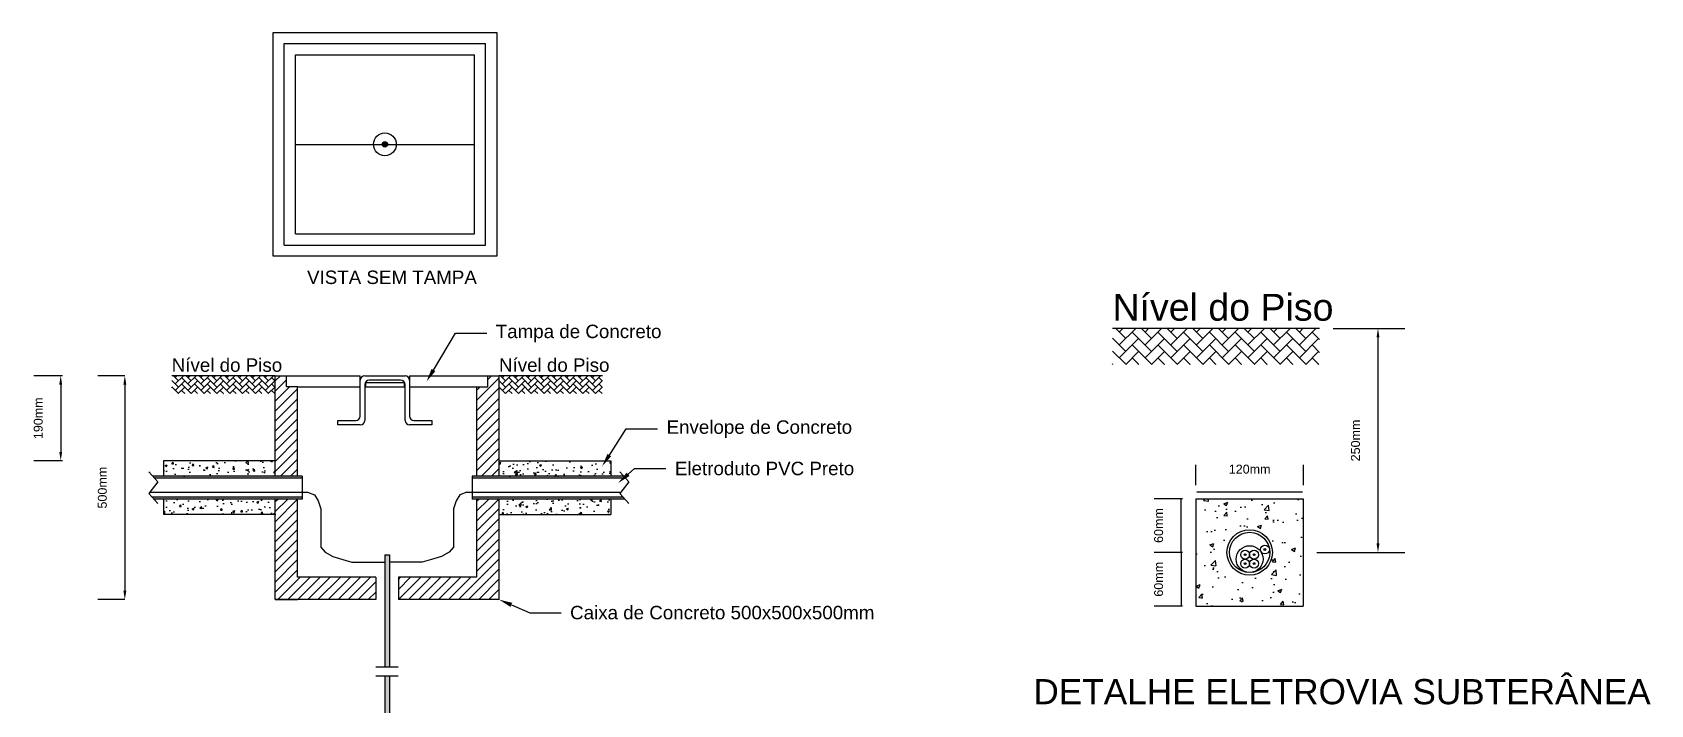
# Model space of a CAD drawing. Header units: millimetres. Extents: x 100 to 940, y 100 to 694.
# Drawn here: x 265.4 to 446.2, y 326.9 to 402 of the extents above; entities that cross this region are included whole.
import ezdxf
from ezdxf import colors
from ezdxf.entities.mleader import LeaderData, LeaderLine
from ezdxf.math import Vec2, Vec3

# ---------------------------------------------------------------- set-up
doc = ezdxf.new("R2010")
doc.units = ezdxf.units.MM
doc.layers.add('COTAS', color=5, linetype='Continuous', lineweight=5)
doc.styles.add('Notes', font='arial.ttf', dxfattribs={"height": 3})
doc.styles.get("Standard").update_dxf_attribs({"font": 'arial.ttf'})
doc.dimstyles.get("Standard").update_dxf_attribs({"dimtxt": 3, "dimasz": 3, "dimexe": 5, "dimexo": 2, "dimgap": 2, "dimtad": 0, "dimtih": 1, "dimtoh": 1, "dimdec": 4, "dimzin": 0, "dimdsep": 46, "dimtxsty": 'Standard', "dimcen": 2, "dimadec": 0, "dimazin": 0, "dimtfac": 1, "dimtdec": 4, "dimtofl": 0, "dimtmove": 0, "dimatfit": 3, "dimfxl": 1, "dimtolj": 1, "dimtzin": 0, "dimarcsym": 0})

msp = doc.modelspace()

# ---------------------------------------------------------------- texts
at = {"layer": 'COTAS', "color": 0, "ltscale": 3, "attachment_point": 1}
for s, insert, char_height in [('VISTA SEM TAMPA', (296.085, 375.387), 1.5), ('Nível do Piso', (386.097, 372.792), 3), ('Nível do Piso', (280.963, 365.587), 1.5), ('Nível do Piso', (317.534, 365.587), 1.5)]:
    msp.add_mtext_dynamic_manual_height_columns(s, width=1385.51337, gutter_width=0.75, heights=[0], dxfattribs=dict(at, insert=insert, char_height=char_height))
at = {"layer": 'COTAS', "insert": (377.252, 329.779), "char_height": 2.8125, "attachment_point": 1}
msp.add_mtext_dynamic_manual_height_columns('DETALHE ELETROVIA SUBTERÂNEA', width=4099.92409, gutter_width=0.75, heights=[0], dxfattribs=at)

# ---------------------------------------------------------------- blocks, each defined once
blk = doc.blocks.new('*D147')
at = {"color": 0, "lineweight": -2, "ltscale": 0.1, "transparency": 16777216}
for p, q in [((393.92, 343.92), (390.76, 343.92)), ((393.76, 343.82), (393.76, 338.02)), ((393.92, 337.92), (390.76, 337.92))]:
    blk.add_line(p, q, dxfattribs=at)
at = {"color": 0, "ltscale": 0.1, "transparency": 16777216}
for points in [[(393.74, 343.82), (393.78, 343.82), (393.76, 343.92)], [(393.74, 338.02), (393.78, 338.02), (393.76, 337.92)]]:
    blk.add_solid(points, dxfattribs=at)
at = {"layer": 'Defpoints', "color": 0, "ltscale": 0.1, "transparency": 16777216}
for p in [(395.42, 343.92), (393.76, 337.92), (395.42, 337.92)]:
    blk.add_point(p, dxfattribs=at)
at = {"color": 0, "ltscale": 0.1, "transparency": 16777216, "insert": (391.25, 340.92), "char_height": 1, "attachment_point": 5, "rotation": 90}
blk.add_mtext('\\A1;60mm', dxfattribs=at)
blk = doc.blocks.new('*D145')
at = {"color": 0, "lineweight": -2, "ltscale": 0.1, "transparency": 16777216}
for p, q in [((395.42, 351.42), (395.42, 353.69)), ((407.42, 351.42), (407.42, 353.69)), ((395.52, 350.69), (407.32, 350.69))]:
    blk.add_line(p, q, dxfattribs=at)
at = {"color": 0, "ltscale": 0.1, "transparency": 16777216}
for points in [[(395.52, 350.71), (395.52, 350.68), (395.42, 350.69)], [(407.32, 350.71), (407.32, 350.68), (407.42, 350.69)]]:
    blk.add_solid(points, dxfattribs=at)
at = {"layer": 'Defpoints', "color": 0, "ltscale": 0.1, "transparency": 16777216}
for p in [(395.42, 349.92), (407.42, 350.69), (407.42, 349.92)]:
    blk.add_point(p, dxfattribs=at)
at = {"color": 0, "ltscale": 0.1, "transparency": 16777216, "insert": (401.42, 353.21), "char_height": 1, "attachment_point": 5}
blk.add_mtext('\\A1;120mm', dxfattribs=at)
blk = doc.blocks.new('*D146')
at = {"color": 0, "lineweight": -2, "transparency": 16777216}
for p, q in [((393.92, 349.92), (390.76, 349.92)), ((393.76, 344.02), (393.76, 349.82)), ((393.92, 343.92), (390.76, 343.92))]:
    blk.add_line(p, q, dxfattribs=at)
at = {"color": 0, "transparency": 16777216}
for points in [[(393.74, 349.82), (393.78, 349.82), (393.76, 349.92)], [(393.74, 344.02), (393.78, 344.02), (393.76, 343.92)]]:
    blk.add_solid(points, dxfattribs=at)
at = {"layer": 'Defpoints', "color": 0, "transparency": 16777216}
for p in [(393.76, 349.92), (395.42, 349.92), (395.42, 343.92)]:
    blk.add_point(p, dxfattribs=at)
at = {"color": 0, "transparency": 16777216, "insert": (391.25, 346.92), "char_height": 1, "attachment_point": 5, "rotation": 90}
blk.add_mtext('\\A1;60mm', dxfattribs=at)
blk = doc.blocks.new('*D154')
at = {"color": 0, "lineweight": -2, "transparency": 16777216}
for p, q in [((410.74, 368.92), (418.76, 368.92)), ((415.76, 367.92), (415.76, 344.92)), ((408.92, 343.92), (418.76, 343.92))]:
    blk.add_line(p, q, dxfattribs=at)
at = {"color": 0, "transparency": 16777216}
for points in [[(415.6, 367.92), (415.93, 367.92), (415.76, 368.92)], [(415.6, 344.92), (415.93, 344.92), (415.76, 343.92)]]:
    blk.add_solid(points, dxfattribs=at)
at = {"layer": 'Defpoints', "color": 0, "transparency": 16777216}
for p in [(409.24, 368.92), (407.42, 343.92), (415.76, 343.92)]:
    blk.add_point(p, dxfattribs=at)
at = {"color": 0, "transparency": 16777216, "insert": (413.25, 356.42), "char_height": 1, "attachment_point": 5, "rotation": 90}
blk.add_mtext('\\A1;250mm', dxfattribs=at)
blk = doc.blocks.new('*D155')
at = {"color": 0, "lineweight": -2, "transparency": 16777216}
for p, q in [((275.72, 363.65), (272.72, 363.65)), ((275.72, 362.65), (275.72, 339.65)), ((275.72, 338.65), (272.72, 338.65))]:
    blk.add_line(p, q, dxfattribs=at)
at = {"color": 0, "transparency": 16777216}
for points in [[(275.56, 362.65), (275.89, 362.65), (275.72, 363.65)], [(275.56, 339.65), (275.89, 339.65), (275.72, 338.65)]]:
    blk.add_solid(points, dxfattribs=at)
at = {"layer": 'Defpoints', "color": 0, "transparency": 16777216}
for p in [(277.22, 363.65), (275.72, 338.65), (277.22, 338.65)]:
    blk.add_point(p, dxfattribs=at)
at = {"color": 0, "transparency": 16777216, "insert": (273.21, 351.15), "char_height": 1, "attachment_point": 5, "rotation": 90}
blk.add_mtext('\\A1;500mm', dxfattribs=at)
blk = doc.blocks.new('*D156')
at = {"color": 0, "lineweight": -2, "transparency": 16777216}
for p, q in [((268.76, 363.65), (265.56, 363.65)), ((268.56, 362.65), (268.56, 355.15)), ((268.76, 354.15), (265.56, 354.15))]:
    blk.add_line(p, q, dxfattribs=at)
at = {"color": 0, "transparency": 16777216}
for points in [[(268.39, 362.65), (268.72, 362.65), (268.56, 363.65)], [(268.39, 355.15), (268.72, 355.15), (268.56, 354.15)]]:
    blk.add_solid(points, dxfattribs=at)
at = {"layer": 'Defpoints', "color": 0, "transparency": 16777216}
for p in [(270.26, 363.65), (268.56, 354.15), (270.26, 354.15)]:
    blk.add_point(p, dxfattribs=at)
at = {"color": 0, "transparency": 16777216, "insert": (266.05, 358.9), "char_height": 1, "attachment_point": 5, "rotation": 90}
blk.add_mtext('\\A1;190mm', dxfattribs=at)

# ---------------------------------------------------------------- dimensions: what is measured, and where the dimension line sits
at = {"color": 0}
for base, p1, p2, text, picture, middle in [((415.762, 343.918), (409.24, 368.918), (407.417, 343.918), '250mm', '*D154', (413.252, 356.418)), ((268.556, 354.15), (270.264, 363.65), (270.264, 354.15), '190mm', '*D156', (266.046, 358.9)), ((275.722, 338.65), (277.217, 363.65), (277.217, 338.65), '500mm', '*D155', (273.211, 351.15))]:
    dim = msp.add_linear_dim(base=base, p1=p1, p2=p2, angle=90, text=text, dimstyle='Standard', override={"dimtxt": 1, "dimasz": 1, "dimexe": 3, "dimexo": 1.5, "dimtad": 1, "dimtih": 0, "dimtoh": 0, "dimdec": 2, "dimzin": 3, "dimcen": 3, "dimadec": 2, "dimazin": 2, "dimtdec": 2, "dimfrac": 1}, dxfattribs=at)
    dim.commit()
    dim.dimension.update_dxf_attribs({"geometry": picture, "text_midpoint": middle})
at = {"color": 0, "ltscale": 0.1}
dim = msp.add_linear_dim(base=(407.417, 350.695), p1=(395.417, 349.918), p2=(407.417, 349.918), text='120mm', dimstyle='Standard', override={"dimscale": 0, "dimtxt": 1, "dimasz": 0.1, "dimexe": 3, "dimexo": 1.5, "dimtad": 1, "dimtih": 0, "dimtoh": 0, "dimdec": 2, "dimzin": 3, "dimcen": 3, "dimadec": 2, "dimazin": 2, "dimtdec": 2, "dimfrac": 1}, dxfattribs=at)
dim.commit()
dim.dimension.update_dxf_attribs({"geometry": '*D145', "text_midpoint": (401.417, 350.695), "dimtype": 160})
at = {"color": 0}
dim = msp.add_linear_dim(base=(393.76, 349.918), p1=(395.417, 343.918), p2=(395.417, 349.918), angle=90, text='60mm', dimstyle='Standard', override={"dimscale": 0, "dimtxt": 1, "dimasz": 0.1, "dimexe": 3, "dimexo": 1.5, "dimtad": 1, "dimtih": 0, "dimtoh": 0, "dimdec": 2, "dimzin": 3, "dimcen": 3, "dimadec": 2, "dimazin": 2, "dimtdec": 2, "dimfrac": 1}, dxfattribs=at)
dim.commit()
dim.dimension.update_dxf_attribs({"geometry": '*D146', "text_midpoint": (393.76, 346.918), "dimtype": 160})
at = {"color": 0, "ltscale": 0.1}
dim = msp.add_linear_dim(base=(393.76, 337.918), p1=(395.417, 343.918), p2=(395.417, 337.918), angle=90, text='60mm', dimstyle='Standard', override={"dimscale": 0, "dimtxt": 1, "dimasz": 0.1, "dimexe": 3, "dimexo": 1.5, "dimtad": 1, "dimtih": 0, "dimtoh": 0, "dimdec": 2, "dimzin": 3, "dimcen": 3, "dimadec": 2, "dimazin": 2, "dimtdec": 2, "dimfrac": 1}, dxfattribs=at)
dim.commit()
dim.dimension.update_dxf_attribs({"geometry": '*D147', "text_midpoint": (393.76, 340.918), "dimtype": 160})

# ---------------------------------------------------------------- hatches: boundary and pattern name
h = msp.add_hatch(color=0)
h.dxf.hatch_style = 1
h.paths.add_polyline_path([(305.087, 389.484, 1), (304.481, 389.484, 1)])
h = msp.add_hatch()
h.set_pattern_fill('AR-HBONE', color=0, scale=0.01)
h.set_pattern_definition([(45, (-239.6061, -226.3358), (1e-16, 1.436841), [3.048, -1.016]), (135, (-238.8876, -225.6174), (1e-16, 1.436841), [3.048, -1.016])])
h.paths.add_polyline_path([(409.24, 368.918), (386.097, 368.918), (386.097, 364.918), (409.24, 364.918), (409.24, 366.918)])
h = msp.add_hatch()
h.set_pattern_fill('AR-HBONE', color=0, scale=0.005)
h.set_pattern_definition([(45, (-31.8888, 66.0232), (7e-17, 0.7184205), [1.524, -0.508]), (135, (-31.52957, 66.3824), (7e-17, 0.7184205), [1.524, -0.508])])
h.paths.add_polyline_path([(292.534, 363.65), (280.963, 363.65), (280.963, 361.65), (292.534, 361.65), (292.534, 362.65)])
h = msp.add_hatch()
h.set_pattern_fill('ANSI31', color=0, scale=0.25)
h.set_pattern_definition([(45, (182.7974, 181.4857), (-0.561266, 0.561266), [])])
h.paths.add_polyline_path([(295.034, 362.4), (293.784, 362.4), (293.784, 363.65), (292.534, 363.65), (292.534, 352.42), (295.034, 352.42)])
h.paths.add_polyline_path([(292.534, 338.65), (295.034, 338.65), (303.764, 338.65), (303.764, 341.15), (295.034, 341.15), (295.034, 349.88), (292.534, 349.88)])
h.paths.add_polyline_path([(317.534, 349.88), (315.034, 349.88), (315.034, 341.15), (306.304, 341.15), (306.304, 338.65), (317.534, 338.65)])
h.paths.add_polyline_path([(317.534, 363.65), (316.284, 363.65), (316.284, 362.4), (315.034, 362.4), (315.034, 352.42), (317.534, 352.42)])
h = msp.add_hatch()
h.set_pattern_fill('AR-HBONE', color=0, scale=0.005)
h.set_pattern_definition([(45, (4.6826, 66.0232), (7e-17, 0.7184205), [1.524, -0.508]), (135, (5.0418, 66.3824), (7e-17, 0.7184205), [1.524, -0.508])])
h.paths.add_polyline_path([(329.105, 363.65), (317.534, 363.65), (317.534, 361.65), (329.105, 361.65), (329.105, 362.65)])
h = msp.add_hatch()
h.set_pattern_fill('AR-CONC', color=0, scale=0.0125)
h.set_pattern_definition([(50, (182.7974, 181.4857), (2.277308, -0.199239), [0.238125, -2.619375]), (355, (182.7974, 181.4857), (-0.440543, 2.38821), [0.1905, -2.095507]), (100.4514, (182.9872, 181.469), (1.836766, 2.188972), [0.202375, -2.226128]), (46.1842, (182.7974, 182.1207), (3.388488, -0.52553), [0.35719, -3.92906]), (96.6356, (183.0798, 182.077), (2.96755, 3.092827), [0.303563, -3.339195]), (351.1842, (182.7974, 182.1207), (2.96755, 3.092827), [0.28575, -3.143247]), (21, (183.115, 181.962), (1.89518, -1.278315), [0.238125, -2.619375]), (326, (183.115, 181.962), (0.772525, 2.30235), [0.1905, -2.0955]), (71.4514, (183.2728, 181.8554), (2.667705, 1.024035), [0.202375, -2.226124]), (37.5, (182.7974, 181.4857), (0.0386075, 1.056938), [0, -2.0701, 0, -2.12725, 0, -2.1034375]), (7.5, (182.7974, 181.4857), (0.835246, 1.252257), [0, -1.21285, 0, -2.022475, 0, -0.8016875]), (327.5, (182.0894, 181.4857), (1.6948824, -0.0716093), [0, -0.79375, 0, -2.4765, 0, -3.286125]), (317.5, (181.7719, 181.4857), (1.851615, 0.317831), [0, -1.031875, 0, -1.64465, 0, -2.333625])])
h.paths.add_polyline_path([(292.534, 352.42), (292.534, 354.15), (280.034, 354.15), (280.034, 352.42)])
h.paths.add_polyline_path([(292.534, 348.15), (292.534, 349.88), (280.034, 349.88), (280.034, 348.15)])
h.paths.add_polyline_path([(317.534, 354.15), (317.534, 352.42), (330.034, 352.42), (330.034, 354.15)])
h.paths.add_polyline_path([(317.534, 349.88), (317.534, 348.15), (330.034, 348.15), (330.034, 349.88)])
h = msp.add_hatch(color=0)
h.dxf.hatch_style = 1
h.paths.add_polyline_path([(278.785, 350.08), (278.961, 349.88), (295.534, 349.88), (295.534, 350.08)])
h.paths.add_polyline_path([(278.842, 352.42), (279.018, 352.22), (295.534, 352.22), (295.534, 352.42)])
h = msp.add_hatch(color=0)
h.dxf.hatch_style = 1
h.paths.add_polyline_path([(314.534, 352.42), (314.534, 352.22), (331.479, 352.22), (331.576, 352.305), (331.475, 352.42)])
h.paths.add_polyline_path([(331.593, 349.88), (331.417, 350.08), (314.534, 350.08), (314.534, 349.88)])
h = msp.add_hatch()
h.set_pattern_fill('AR-CONC', color=0, scale=0.025)
h.set_pattern_definition([(50, (-239.606, -249.327), (4.554617, -0.398477), [0.47625, -5.23875]), (355, (-239.606, -249.327), (-0.881086, 4.77642), [0.381, -4.191015]), (100.45144, (-239.2265, -249.36), (3.673531, 4.377944), [0.40475, -4.452256]), (46.1842, (-239.606, -248.057), (6.776976, -1.051058), [0.714375, -7.858125]), (96.6356, (-239.041, -248.1444), (5.935103, 6.185653), [0.607126, -6.67839]), (351.18415, (-239.606, -248.057), (5.935103, 6.185653), [0.5715, -6.286493]), (21, (-238.971, -248.3744), (3.79036, -2.55663), [0.47625, -5.23875]), (326, (-238.971, -248.3744), (1.54505, 4.6047), [0.381, -4.191]), (71.45144, (-238.655, -248.5874), (5.33541, 2.04807), [0.40475, -4.452248]), (37.5, (-239.606, -249.3269), (0.077215, 2.113876), [0, -4.1402, 0, -4.2545, 0, -4.206875]), (7.5, (-239.606, -249.3269), (1.6704916, 2.5045144), [0, -2.4257, 0, -4.04495, 0, -1.603375]), (327.5, (-241.0221, -249.3269), (3.389765, -0.1432186), [0, -1.5875, 0, -4.953, 0, -6.57225]), (317.5, (-241.657, -249.327), (3.70323, 0.635662), [0, -2.06375, 0, -3.2893, 0, -4.66725])])
h.paths.add_polyline_path([(395.417, 349.918), (395.417, 337.918), (407.417, 337.918), (407.417, 349.918)])
h.paths.add_polyline_path([(403.957, 343.918, -1), (398.877, 343.918, -1)], flags=16)
h.paths.add_polyline_path([(403.667, 343.918, -1), (399.167, 343.918, -1)], flags=0)
h.paths.add_polyline_path([(402.701, 343.978, -0.1416687), (402.624, 344.245, -1), (403.624, 344.245, -0.8110329), (402.686, 343.968, -0.1416687), (402.917, 343.168, -1), (399.917, 343.168, -0.7693571)], flags=0)
h.paths.add_polyline_path([(401.417, 343.668, -1), (402.417, 343.668, -0.4142136), (401.917, 343.168, -0.4142136), (402.417, 342.668, -1), (401.417, 342.668, -1), (400.417, 342.668, -0.4142136), (400.917, 343.168, -0.4142136), (400.417, 343.668, -1)], flags=0)
h = msp.add_hatch(color=0)
h.dxf.hatch_style = 1
h.paths.add_polyline_path([(305.284, 343.65), (304.784, 343.65), (304.784, 331.15), (305.284, 331.15)])
h.paths.add_polyline_path([(304.784, 318.65), (305.034, 317.65), (305.284, 318.65), (305.284, 330.15), (304.784, 330.15)])
h = msp.add_hatch(color=0)
h.dxf.hatch_style = 1
h.paths.add_polyline_path([(400.817, 343.668, 1), (401.017, 343.668, 1)])
h = msp.add_hatch(color=0)
h.dxf.hatch_style = 1
h.paths.add_polyline_path([(401.817, 343.668, 1), (402.017, 343.668, 1)])
h = msp.add_hatch(color=0)
h.dxf.hatch_style = 1
h.paths.add_polyline_path([(403.024, 344.245, 1), (403.224, 344.245, 1)])
h = msp.add_hatch(color=0)
h.dxf.hatch_style = 1
h.paths.add_polyline_path([(400.817, 342.668, 1), (401.017, 342.668, 1)])
h = msp.add_hatch(color=0)
h.dxf.hatch_style = 1
h.paths.add_polyline_path([(401.817, 342.668, 1), (402.017, 342.668, 1)])

# ---------------------------------------------------------------- linework, layer by layer
at = {"color": 0}
for p, q in [((292.284, 401.984), (317.284, 401.984)), ((292.284, 376.984), (292.284, 401.984)), ((317.284, 401.984), (317.284, 376.984)), ((293.534, 378.234), (293.534, 400.734)), ((293.534, 400.734), (316.034, 400.734)), ((316.034, 378.234), (316.034, 400.734)), ((294.784, 399.484), (314.784, 399.484)), ((294.784, 379.484), (294.784, 399.484)), ((314.784, 379.484), (314.784, 399.484)), ((294.784, 389.484), (314.784, 389.484)), ((293.534, 378.234), (316.034, 378.234)), ((294.784, 379.484), (314.784, 379.484)), ((317.284, 376.984), (292.284, 376.984)), ((409.24, 368.918), (386.097, 368.918)), ((292.534, 363.65), (280.963, 363.65)), ((292.534, 363.65), (302.034, 363.65)), ((292.534, 352.42), (292.534, 363.65)), ((293.784, 362.4), (293.784, 363.65)), ((302.034, 362.4), (302.034, 363.65)), ((302.534, 363.65), (307.034, 363.65)), ((307.534, 363.65), (317.534, 363.65)), ((307.534, 363.65), (307.534, 362.4)), ((316.284, 362.4), (316.284, 363.65)), ((317.534, 363.65), (317.534, 352.42)), ((329.105, 363.65), (317.534, 363.65)), ((295.034, 362.4), (293.784, 362.4)), ((295.034, 362.4), (302.034, 362.4)), ((295.034, 352.42), (295.034, 362.4)), ((302.034, 359.15), (302.034, 363.15)), ((302.534, 362.65), (302.534, 358.65)), ((302.634, 362.9), (306.934, 362.9)), ((302.634, 362.9), (302.634, 362.4)), ((302.634, 362.4), (306.934, 362.4)), ((306.534, 363.15), (303.034, 363.15)), ((306.934, 362.9), (306.934, 362.4)), ((307.034, 358.65), (307.034, 362.65)), ((307.534, 363.15), (307.534, 359.15)), ((307.534, 362.4), (315.034, 362.4)), ((315.034, 362.4), (315.034, 352.42)), ((315.034, 362.4), (316.284, 362.4)), ((299.534, 358.15), (299.534, 358.65)), ((299.534, 358.65), (301.534, 358.65)), ((302.034, 358.15), (299.534, 358.15)), ((310.034, 358.15), (307.534, 358.15)), ((308.034, 358.65), (310.034, 358.65)), ((310.034, 358.65), (310.034, 358.15)), ((278.402, 352.92), (279.402, 351.785)), ((292.534, 354.15), (280.034, 354.15)), ((280.034, 354.15), (280.034, 352.42)), ((317.534, 354.15), (330.034, 354.15)), ((330.034, 354.15), (330.034, 352.42)), ((331.034, 352.92), (332.034, 351.785)), ((279.402, 351.785), (278.402, 350.515)), ((295.534, 352.42), (278.842, 352.42)), ((295.534, 352.22), (279.018, 352.22)), ((295.534, 352.42), (295.534, 352.22)), ((295.534, 352.22), (295.534, 350.08)), ((331.475, 352.42), (314.534, 352.42)), ((314.534, 352.42), (314.534, 352.22)), ((331.651, 352.22), (314.534, 352.22)), ((314.534, 352.22), (314.534, 350.08)), ((332.034, 351.785), (331.034, 350.515)), ((278.402, 350.515), (279.402, 349.38)), ((278.508, 350.65), (296.142, 350.65)), ((295.534, 350.08), (278.785, 350.08)), ((295.534, 349.88), (278.961, 349.88)), ((280.034, 349.88), (280.034, 348.15)), ((292.534, 338.65), (292.534, 349.88)), ((295.034, 341.15), (295.034, 349.88)), ((295.534, 350.08), (295.534, 349.88)), ((313.926, 350.65), (331.14, 350.65)), ((331.417, 350.08), (314.534, 350.08)), ((314.534, 350.08), (314.534, 349.88)), ((331.593, 349.88), (314.534, 349.88)), ((315.034, 349.88), (315.034, 341.15)), ((317.534, 349.88), (317.534, 338.65)), ((330.034, 349.88), (330.034, 348.15)), ((331.034, 350.515), (332.034, 349.38)), ((395.417, 349.918), (395.417, 337.918)), ((407.417, 349.918), (407.417, 337.918)), ((292.534, 348.15), (280.034, 348.15)), ((317.534, 348.15), (330.034, 348.15)), ((304.784, 343.65), (305.284, 343.65)), ((304.784, 343.65), (304.784, 331.15)), ((305.284, 343.65), (305.284, 331.15)), ((303.764, 341.15), (295.034, 341.15)), ((303.764, 341.15), (303.764, 338.65)), ((315.034, 341.15), (306.304, 341.15)), ((306.304, 341.15), (306.304, 338.65)), ((292.534, 338.65), (295.034, 338.65)), ((303.764, 338.65), (292.534, 338.65)), ((317.534, 338.65), (306.304, 338.65)), ((395.417, 337.918), (407.417, 337.918)), ((303.784, 331.15), (306.284, 331.15)), ((303.784, 330.15), (306.284, 330.15)), ((304.784, 330.15), (304.784, 318.65)), ((305.284, 330.15), (305.284, 318.65))]:
    msp.add_line(p, q, dxfattribs=at)
at = {"color": 0, "ltscale": 0.1}
msp.add_line((395.417, 349.918), (407.417, 349.918), dxfattribs=at)
at = {"color": 0}
for points in [[(296.142, 350.65), (296.909, 350.331), (297.314, 349.695), (297.623, 348.769), (297.623, 347.183), (297.623, 346.257), (297.623, 345.409), (297.623, 344.502), (298.106, 343.943), (298.955, 343.461), (300.094, 343.133), (301.102, 342.842), (302.082, 342.842), (303.085, 342.842), (304.784, 342.842)], [(313.926, 350.65), (313.159, 350.331), (312.754, 349.695), (312.445, 348.769), (312.445, 347.183), (312.445, 346.257), (312.445, 345.409), (312.445, 344.502), (311.962, 343.943), (311.113, 343.461), (309.974, 343.133), (308.966, 342.842), (307.986, 342.842), (306.983, 342.842), (305.284, 342.842)]]:
    msp.add_lwpolyline(points, dxfattribs=at)
for centre, radius in [((304.784, 389.484), 1.27), ((304.784, 389.484), 0.303), ((401.417, 343.918), 2.54), ((401.417, 343.918), 2.25), ((401.417, 343.168), 1.5), ((400.917, 343.668), 0.5), ((400.917, 343.668), 0.1), ((401.917, 343.668), 0.5), ((401.917, 343.668), 0.1), ((403.124, 344.245), 0.5), ((403.124, 344.245), 0.1), ((400.917, 342.668), 0.5), ((400.917, 342.668), 0.1), ((401.917, 342.668), 0.5), ((401.917, 342.668), 0.1)]:
    msp.add_circle(centre, radius, dxfattribs=at)
for centre, start, end in [((302.534, 363.15), 90, 180), ((307.034, 363.15), 0, 90), ((303.034, 362.65), 90, 180), ((306.534, 362.65), 0, 90), ((301.534, 359.15), 270, 0), ((302.034, 358.65), 270, 0), ((307.534, 358.65), 180, 270), ((308.034, 359.15), 180, 270)]:
    msp.add_arc(centre, 0.5, start, end, dxfattribs=at)

msp.set_redraw_order([(e.dxf.handle, doc.entitydb.next_handle()) for e in msp.query("TEXT MTEXT ATTDEF DIMENSION ARC_DIMENSION")])  # texts and dimensions are drawn at this point

# ---------------------------------------------------------------- leaders
at = {"color": 0}
ml = msp.add_multileader_mtext('Standard', dxfattribs=at)
ml.set_content('Tampa de Concreto', style='Notes')
ml.set_leader_properties()
ml.build(insert=Vec2(0, 0))
ml.multileader.update_dxf_attribs({"dogleg_length": 7, "arrow_head_size": 1.5})
ctx = ml.context
ctx.base_point, ctx.char_height, ctx.arrow_head_size, ctx.landing_gap_size, ctx.plane_origin = Vec3(316.171, 368.388), 1.5, 1.5, 1, Vec3(309.44, 362.997)
notes = []
notes.append((ctx, [(0, (1, 1, 0), (312.671, 368.388), (1, 0), 3.5, [(0, [(309.44, 362.997)], 0, [])])]))
ctx.mtext.insert, ctx.mtext.flow_direction = Vec3(317.171, 369.347), 5
ml = msp.add_multileader_mtext('Standard', dxfattribs=at)
ml.set_content('Envelope de Concreto', style='Notes')
ml.set_leader_properties()
ml.build(insert=Vec2(0, 0))
ml.multileader.update_dxf_attribs({"dogleg_length": 7, "arrow_head_size": 1.5})
ctx = ml.context
ctx.base_point, ctx.char_height, ctx.arrow_head_size, ctx.landing_gap_size, ctx.plane_origin = Vec3(335.261, 357.707), 1.5, 1.5, 1, Vec3(329.051, 353.528)
notes.append((ctx, [(0, (1, 1, 0), (331.761, 357.707), (1, 0), 3.5, [(0, [(329.051, 353.528)], 0, [])])]))
ctx.mtext.insert, ctx.mtext.flow_direction = Vec3(336.261, 358.665), 5
ml = msp.add_multileader_mtext('Standard', dxfattribs=at)
ml.set_content('Eletroduto PVC Preto', style='Notes')
ml.set_leader_properties()
ml.build(insert=Vec2(0, 0))
ml.multileader.update_dxf_attribs({"dogleg_length": 7, "arrow_head_size": 1.5})
ctx = ml.context
ctx.base_point, ctx.char_height, ctx.arrow_head_size, ctx.landing_gap_size, ctx.plane_origin = Vec3(336.195, 353.281), 1.5, 1.5, 1, Vec3(330.832, 351.655)
notes.append((ctx, [(0, (1, 1, 0), (332.695, 353.281), (1, 0), 3.5, [(0, [(330.832, 351.655)], 0, [])])]))
ctx.mtext.insert, ctx.mtext.flow_direction = Vec3(337.195, 354.044), 5
ml = msp.add_multileader_mtext('Standard', dxfattribs=at)
ml.set_content('Caixa de Concreto 500x500x500mm', style='Notes')
ml.set_leader_properties()
ml.build(insert=Vec2(0, 0))
ml.multileader.update_dxf_attribs({"dogleg_length": 7, "arrow_head_size": 1.5})
ctx = ml.context
ctx.base_point, ctx.char_height, ctx.arrow_head_size, ctx.landing_gap_size, ctx.plane_origin = Vec3(324.479, 337.19), 1.5, 1.5, 1, Vec3(317.534, 338.65)
notes.append((ctx, [(0, (1, 1, 0), (320.979, 337.19), (1, 0), 3.5, [(0, [(317.534, 338.65)], 0, [])])]))
ctx.mtext.insert, ctx.mtext.flow_direction = Vec3(325.479, 337.953), 5
for ctx, leaders in notes:
    for number, flags, end, landing, length, lines in leaders:
        leader = LeaderData()
        leader.index, (leader.has_last_leader_line, leader.has_dogleg_vector, leader.attachment_direction) = number, flags
        leader.last_leader_point, leader.dogleg_vector, leader.dogleg_length = Vec3(end), Vec3(landing), length
        for number, points, colour, breaks in lines:
            line = LeaderLine()
            line.index, line.vertices, line.color, line.breaks = number, Vec3.list(points), colors.encode_raw_color(colour), breaks
            leader.lines.append(line)
        ctx.leaders.append(leader)

doc.saveas('drawing.dxf')
